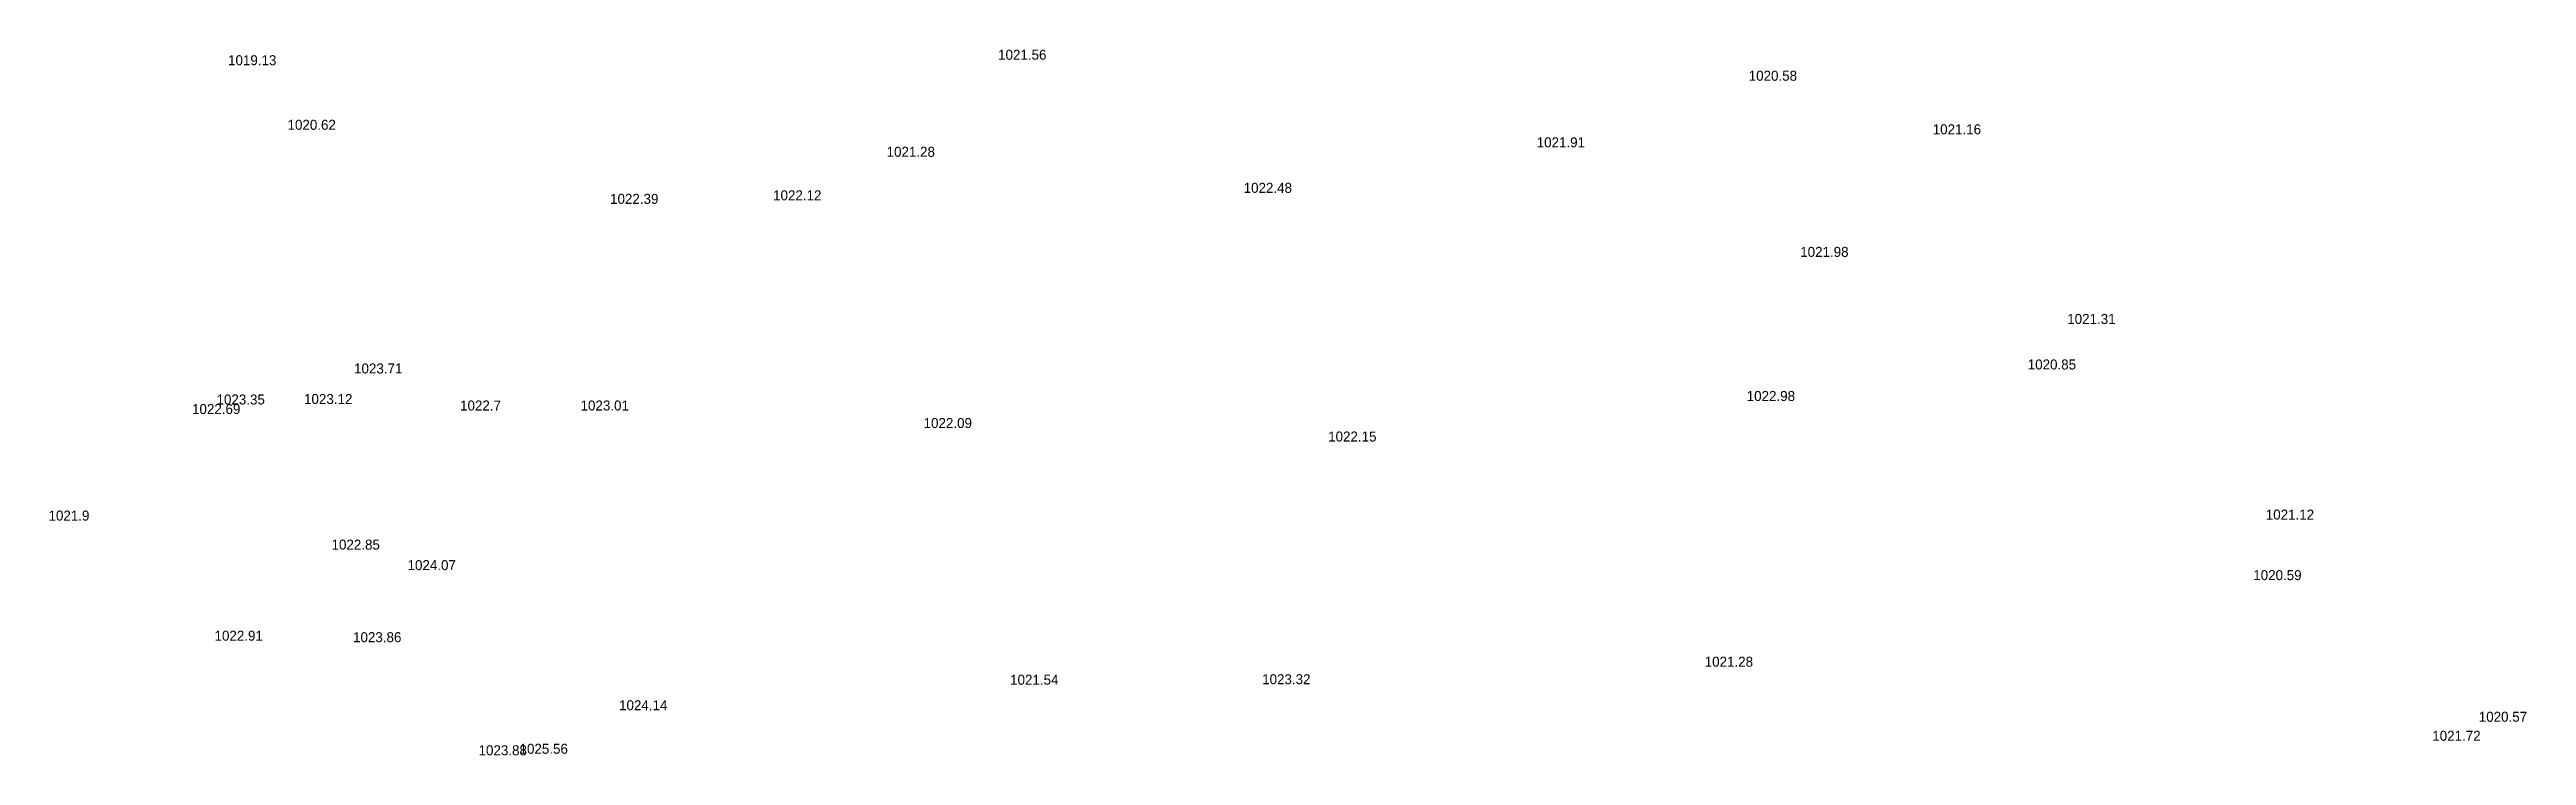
# Model space of a CAD drawing. Header units: inches. Extents: x 628884 to 629912, y 4519174 to 4520145.
# Drawn here: x 629108.83 to 629158.36, y 4519284.99 to 4519299.09 of the extents above; entities that cross this region are included whole.
import ezdxf

# ---------------------------------------------------------------- set-up
doc = ezdxf.new("R2010")
doc.units = ezdxf.units.IN
doc.header["$MEASUREMENT"] = 0

msp = doc.modelspace()

# ---------------------------------------------------------------- texts
for s, p in [('1019.13', (629112.4, 4519298.78, 1019.13)), ('1021.56', (629127.8, 4519298.89, 1021.56)), ('1020.58', (629142.81, 4519298.47, 1020.58)), ('1020.62', (629113.59, 4519297.49, 1020.62)), ('1021.91', (629138.57, 4519297.14, 1021.91)), ('1021.16', (629146.49, 4519297.4, 1021.16)), ('1021.28', (629125.57, 4519296.95, 1021.28)), ('1022.39', (629120.04, 4519296.01, 1022.39)), ('1022.12', (629123.3, 4519296.08, 1022.12)), ('1022.48', (629132.71, 4519296.23, 1022.48)), ('1021.98', (629143.84, 4519294.95, 1021.98)), ('1021.31', (629149.18, 4519293.61, 1021.31)), ('1023.71', (629114.92, 4519292.62, 1023.71)), ('1020.85', (629148.39, 4519292.7, 1020.85)), ('1022.98', (629142.77, 4519292.07, 1022.98)), ('1022.69', (629111.68, 4519291.81, 1022.69)), ('1023.35', (629112.17, 4519292, 1023.35)), ('1023.12', (629113.92, 4519292.01, 1023.12)), ('1022.7', (629117.04, 4519291.88, 1022.7)), ('1023.01', (629119.45, 4519291.88, 1023.01)), ('1022.09', (629126.31, 4519291.53, 1022.09)), ('1022.15', (629134.4, 4519291.26, 1022.15)), ('1021.9', (629108.81, 4519289.68, 1021.9)), ('1021.12', (629153.15, 4519289.7, 1021.12)), ('1022.85', (629114.47, 4519289.1, 1022.85)), ('1024.07', (629115.99, 4519288.69, 1024.07)), ('1020.59', (629152.9, 4519288.49, 1020.59)), ('1022.91', (629112.13, 4519287.28, 1022.91)), ('1023.86', (629114.9, 4519287.25, 1023.86)), ('1021.28', (629141.93, 4519286.76, 1021.28)), ('1021.54', (629128.04, 4519286.4, 1021.54)), ('1023.32', (629133.08, 4519286.41, 1023.32)), ('1024.14', (629120.22, 4519285.89, 1024.14)), ('1020.57', (629157.41, 4519285.66, 1020.57)), ('1021.72', (629156.48, 4519285.28, 1021.72)), ('1023.88', (629117.41, 4519284.99, 1023.88)), ('1025.56', (629118.23, 4519285.02, 1025.56))]:
    msp.add_text(s, height=0.2).set_placement(p)

doc.saveas('drawing.dxf')
